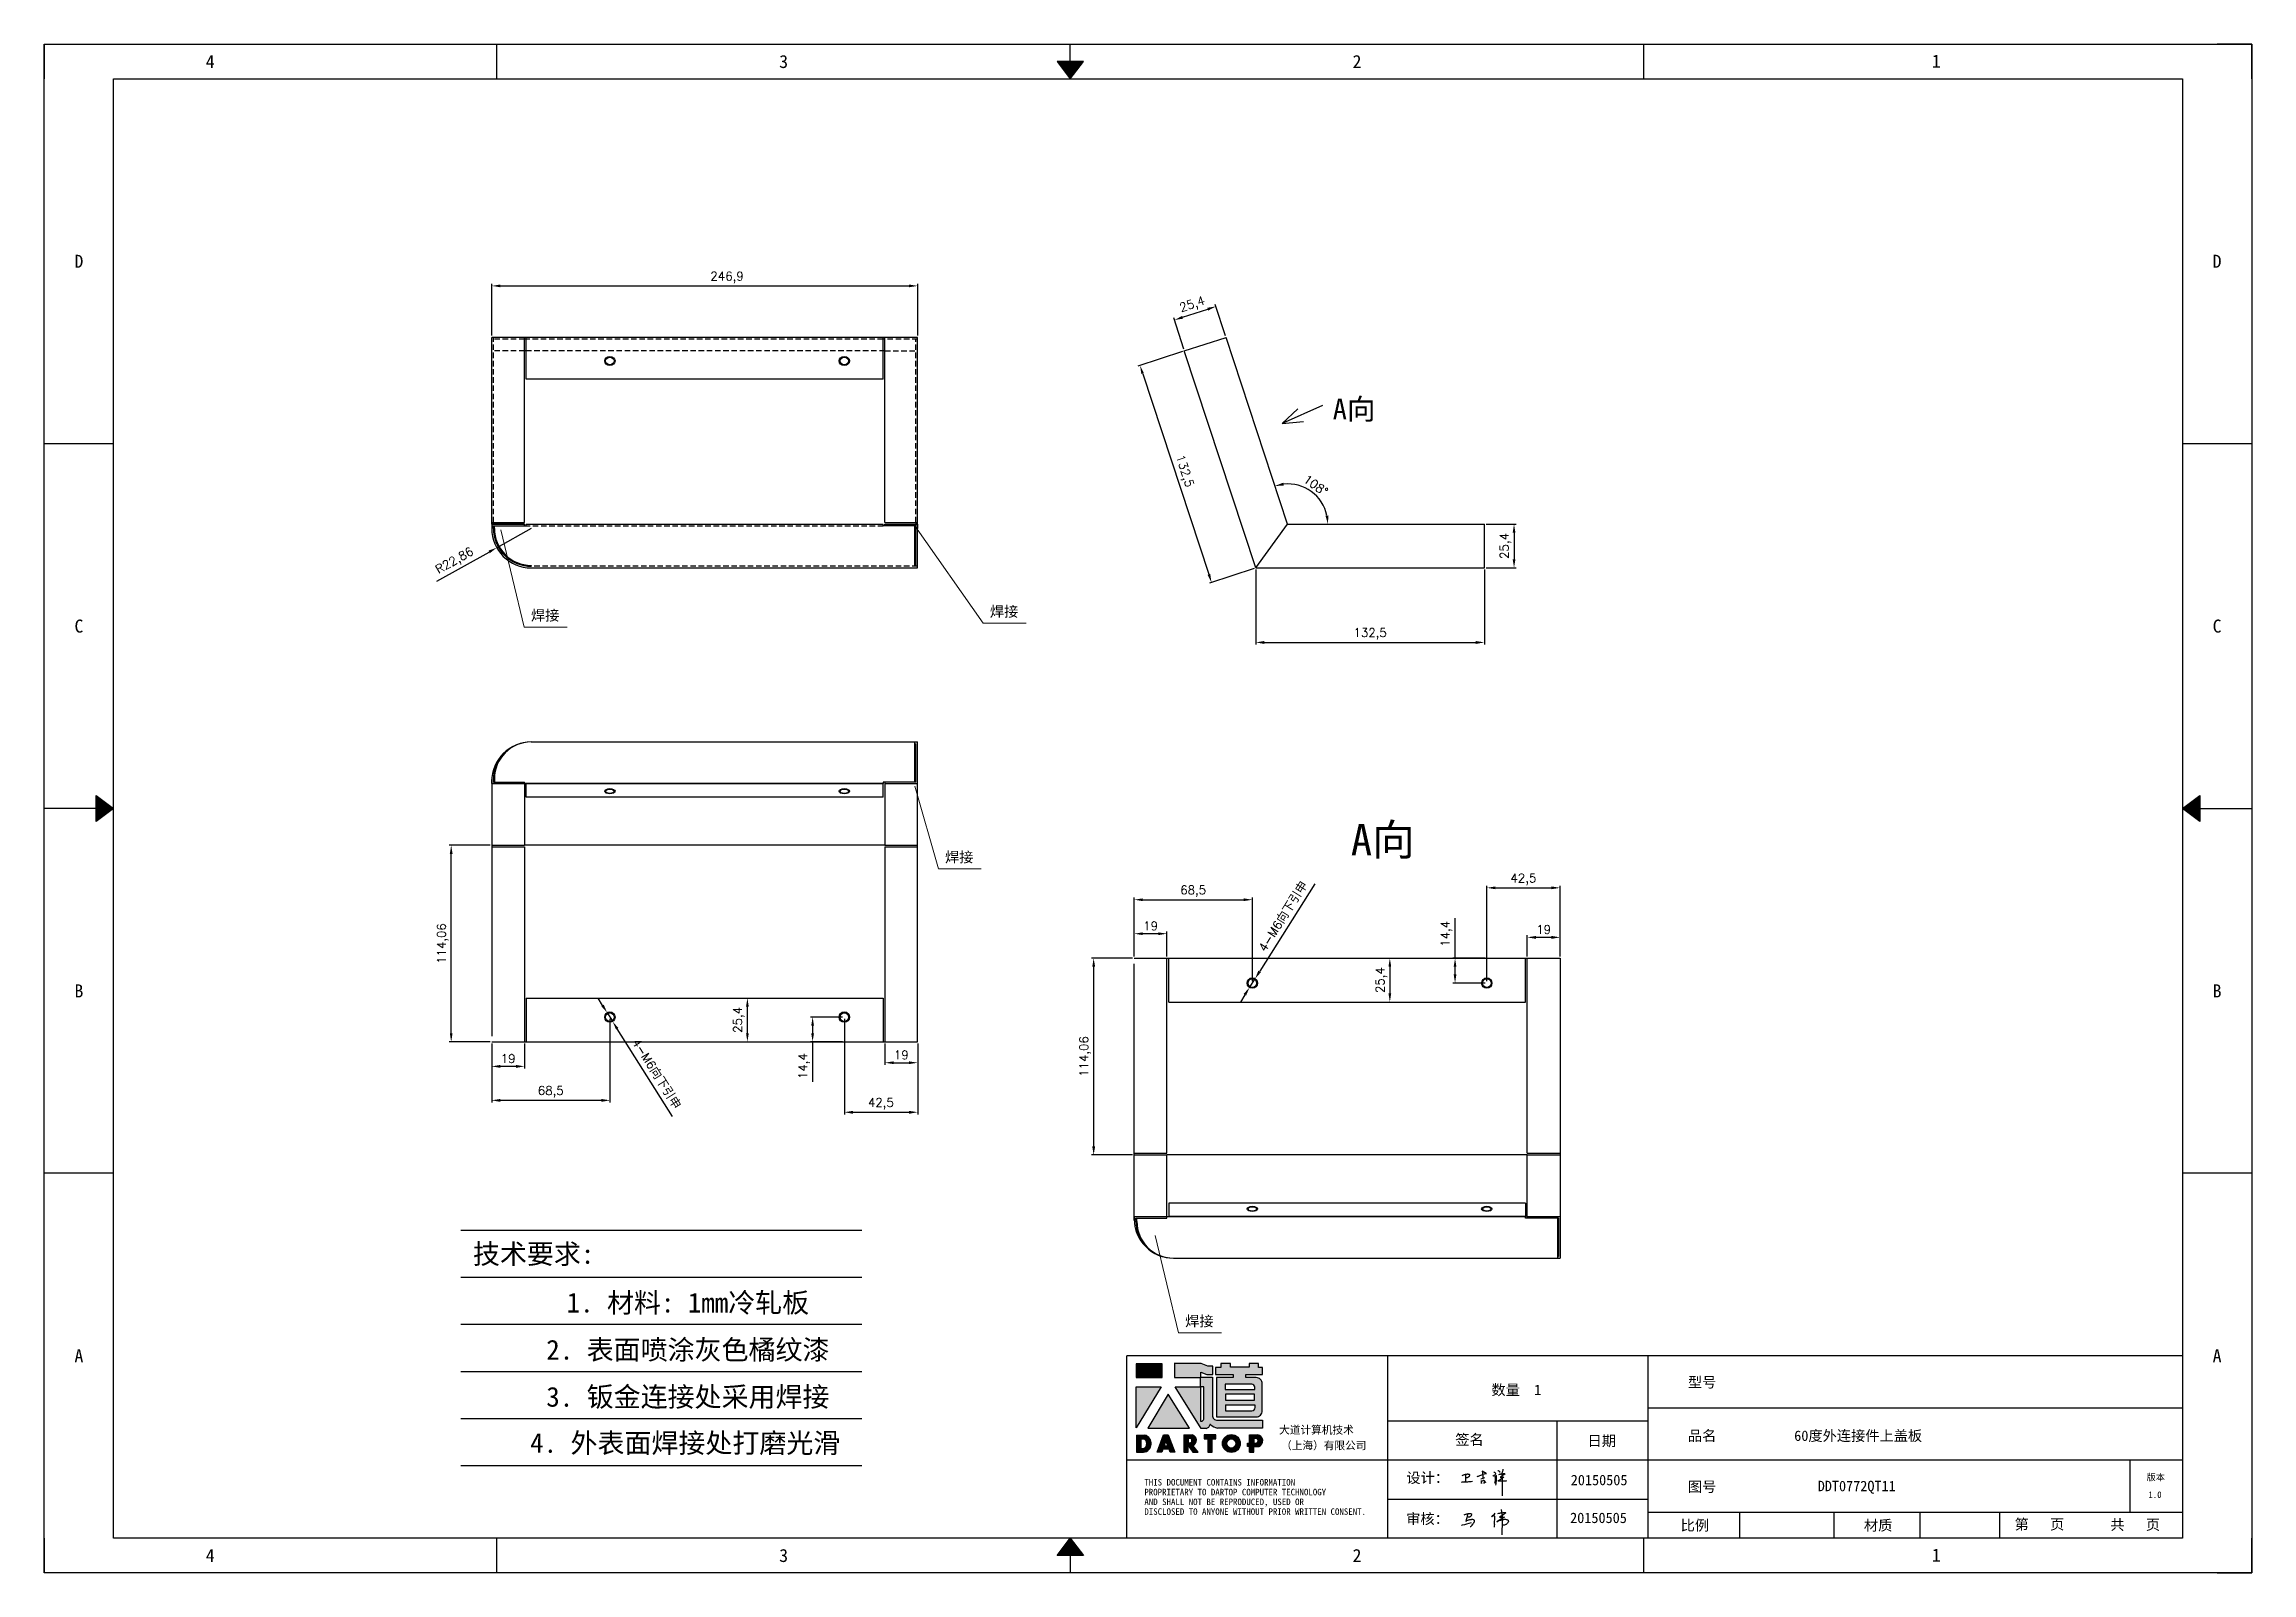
# Model space of a CAD drawing. Header units: millimetres. Extents: x -13830 to 10007, y -16942 to 55335.
# Drawn here: x -291 to 989, y 17546 to 18432 of the extents above; entities that cross this region are included whole.
import ezdxf
from ezdxf.enums import TextEntityAlignment as Align

# ---------------------------------------------------------------- set-up
doc = ezdxf.new("R2010")
doc.units = ezdxf.units.MM
doc.linetypes.add('DOT', pattern=[0.25, 0, -0.25])
doc.linetypes.add('HIDDEN2', pattern=[4.7625, 3.175, -1.5875])
for name, color, linetype in [('4', 7, 'Continuous'), ('hidden', 3, 'HIDDEN2'), ('print', 30, 'Continuous')]:
    doc.layers.add(name, color=color, linetype=linetype)
doc.layers.add('dim', color=2, linetype='Continuous', lineweight=9)
doc.styles.add('Dartop', font='')
doc.styles.add('HZ', font='')
doc.styles.add('hzHT', font='simhei.ttf')
doc.styles.get("Standard").update_dxf_attribs({"font": 'txt', "bigfont": 'gbcbig.shx'})
doc.styles.get('Dartop').set_extended_font_data('FangSong_GB2312')
doc.styles.get('HZ').set_extended_font_data('SimSun')
doc.dimstyles.new('small', dxfattribs={"dimtxt": 5, "dimasz": 5, "dimexe": 1.25, "dimexo": 1, "dimgap": 2, "dimtad": 1, "dimtxsty": 'Standard', "dimcen": 2.5, "dimadec": 0, "dimazin": 0, "dimtfac": 1, "dimtmove": 0, "dimatfit": 3, "dimfxl": 0, "dimarcsym": 0})

msp = doc.modelspace()

# ---------------------------------------------------------------- texts
at = {"color": 0}
for s, height, style, p in [('4', 7.554, 'Dartop', (-194.681, 18421.99)), ('3', 7.554, 'Dartop', (137.696, 18421.99)), ('2', 7.554, 'Dartop', (470.072, 18421.99)), ('1', 7.554, 'Dartop', (805.892, 18422.23)), ('D', 7.554, 'Dartop', (-270.805, 18306.162)), ('D', 7.554, 'Dartop', (968.637, 18306.162)), ('A向', 12.0864, 'hzHT', (468.352, 18220.501, -22.86)), ('C', 7.554, 'Dartop', (-270.805, 18094.65)), ('焊接', 6.0432, 'hzHT', (-0.537, 18100.881)), ('焊接', 6.0432, 'hzHT', (265.5, 18103.124, -22.86)), ('C', 7.554, 'Dartop', (968.637, 18094.65)), ('A向', 18.1296, 'hzHT', (485.023, 17970.813, -22.86)), ('焊接', 6.0432, 'hzHT', (239.5, 17960.7, -22.86)), ('B', 7.554, 'Dartop', (-270.805, 17883.137)), ('B', 7.554, 'Dartop', (968.637, 17883.137)), ('焊接', 6.0432, 'hzHT', (378.717, 17691.692)), ('A', 7.554, 'Dartop', (-270.805, 17671.625)), ('A', 7.554, 'Dartop', (968.637, 17671.625)), ('数量  1', 6.0432, 'hzHT', (562.426, 17651.816)), ('型号', 6.0432, 'hzHT', (670.132, 17656.253)), ('签名', 6.0432, 'hzHT', (535.28, 17623.016)), ('日期', 6.0432, 'hzHT', (611.961, 17622.272)), ('品名', 6.0432, 'hzHT', (670.132, 17625.23)), ('60度外连接件上盖板', 6.0432, 'hzHT', (760.593, 17625.23)), ('20150505', 6.0432, 'hzHT', (610.41, 17599.553)), ('图号', 6.0432, 'hzHT', (670.132, 17595.692)), ('DDT0772QT11', 6.04321, 'hzHT', (759.749, 17596.086)), ('版本', 3.777, 'hzHT', (933.094, 17601.166)), ('1.0', 3.777, 'Dartop', (932.64, 17591.072)), ('20150505', 6.0432, 'hzHT', (610.05, 17577.625)), ('比例', 6.0432, 'hzHT', (665.918, 17573.266)), ('材质', 6.0432, 'hzHT', (772.168, 17573.266)), ('第   页', 6.0432, 'hzHT', (865.652, 17573.892)), ('共   页', 6.0432, 'hzHT', (921.164, 17573.672)), ('4', 7.554, 'Dartop', (-194.681, 17555.797)), ('3', 7.554, 'Dartop', (137.696, 17555.797)), ('2', 7.554, 'Dartop', (470.072, 17555.797)), ('1', 7.554, 'Dartop', (805.892, 17556.037))]:
    msp.add_text(s, height=height, dxfattribs=dict(at, style=style)).set_placement(p, align=Align.MIDDLE_CENTER)
at = {"style": 'HZ'}
for s, p in [('技术要求:', (-7.226, 17730.647)), ('     1. 材料: 1mm冷轧板', (62.708, 17702.404)), ('     2. 表面喷涂灰色橘纹漆', (62.708, 17675.104)), ('     3. 钣金连接处采用焊接', (62.708, 17647.804)), ('     4. 外表面焊接处打磨光滑', (61.162, 17621.05))]:
    msp.add_text(s, height=11.466, dxfattribs=at).set_placement(p, align=Align.MIDDLE_CENTER)
at = {"color": 0, "style": 'hzHT'}
for s, height, p in [('THIS DOCUMENT CONTAINS INFORMATION', 3.777, (346.815, 17596.35)), ('设计：', 6.0432, (498.671, 17597.838)), ('AND SHALL NOT BE REPRODUCED, USED OR', 3.777, (346.815, 17585.019)), ('PROPRIETARY TO DARTOP COMPUTER TECHNOLOGY', 3.777, (346.815, 17590.684)), ('DISCLOSED TO ANYONE WITHOUT PRIOR WRITTEN CONSENT.', 3.777, (346.815, 17579.353)), ('审核：', 6.0432, (498.581, 17574.041))]:
    msp.add_text(s, height=height, dxfattribs=at).set_placement(p)
at = {"layer": '4', "color": 0, "style": 'hzHT'}
for s, p in [('大道计算机技术', (424.934, 17626.35)), ('（上海）有限公司', (426.074, 17617.316))]:
    msp.add_text(s, height=4.5324, dxfattribs=at).set_placement(p)

# ---------------------------------------------------------------- blocks, each defined once
blk = doc.blocks.new('*U5')
at = {"color": 254, "linetype": 'Continuous', "extrusion": (0, 0, -1)}
for points in [[(-17, 0.333), (-16.812, 0.25), (-17, 0.5)], [(-17, 0.333), (-17.188, 0.25), (-16.812, 0.25)], [(-17, 0.333), (-17, 0.5), (-17.188, 0.25)]]:
    blk.add_solid(points, dxfattribs=at)
blk = doc.blocks.new('*U4')
at = {"color": 254, "linetype": 'Continuous', "extrusion": (0, 0, -1)}
for points in [[(-33.167, 11), (-33, 11), (-33.25, 11.188)], [(-33.167, 11), (-33.25, 11.188), (-33.25, 10.812)], [(-33.167, 11), (-33.25, 10.812), (-33, 11)]]:
    blk.add_solid(points, dxfattribs=at)
blk = doc.blocks.new('*U6')
at = {"color": 254, "linetype": 'Continuous'}
for points in [[(17, 21.667), (17.188, 21.75), (16.812, 21.75)], [(17, 21.667), (16.812, 21.75), (17, 21.5)], [(17, 21.667), (17, 21.5), (17.188, 21.75)]]:
    blk.add_solid(points, dxfattribs=at)
blk = doc.blocks.new('*U3')
at = {"color": 254, "linetype": 'Continuous', "extrusion": (0, 0, -1)}
for points in [[(-0.833, 11), (-0.75, 10.812), (-0.75, 11.188)], [(-0.833, 11), (-0.75, 11.188), (-1, 11)], [(-0.833, 11), (-1, 11), (-0.75, 10.812)]]:
    blk.add_solid(points, dxfattribs=at)
blk = doc.blocks.new('dadao')
for p, q in [((48, 19.2), (44.9, 10.4)), ((44.9, 10.4), (51.2, 10.4)), ((51.2, 10.4), (48, 19.2))]:
    blk.add_line(p, q)
for points in [[(41.8, 121.6), (41.8, 143.7), (-0.4, 143.7), (-0.4, 121.6), (41.8, 121.6)], [(104.8, 122), (104.8, 130.3), (114.1, 126.3), (124.2, 126.3), (124.2, 139.6), (115.9, 139.6), (105.1, 143.9), (61.5, 143.9)], [(61.7, 144), (61.7, 121.3), (103.9, 121.3)], [(113.4, 38.7), (105.1, 38.7), (63, 106.5), (103.9, 106.5), (103.9, 120.9), (103.9, 121.3)], [(109.7, 53.6), (109.7, 106.2), (104.3, 106.2), (104.3, 50.4), (106.6, 50.4)], [(144.6, 94.4), (144.6, 84.8), (192, 84.8), (192, 94.1), (144.9, 94.1)], [(120.2, 45), (119.5, 45), (119.5, 44.6)], [(0, 28), (0, 0), (11.8, 0)], [(0.1, 28), (14, 28)], [(7.1, 21.8), (7.1, 6.1), (12, 6.1)], [(7.1, 21.8), (11.4, 21.8)], [(76.8, 28.2), (76.8, 0), (84.1, 0), (84.1, 11.1), (91.6, -0.1), (100.3, -0.1), (91.7, 11.1)], [(76.8, 28.2), (90.6, 28.2)], [(84, 22.7), (84, 15.3), (87.2, 15.3)], [(84, 22.7), (87.3, 22.7)], [(183.7, 0), (183.7, 9.6), (180.6, 9.6), (180.6, 14.9), (183.8, 14.9), (183.8, 28.1), (196.1, 28.1), (196.5, 28.1)], [(183.7, 0), (190.9, 0), (190.9, 9.6), (198.8, 9.6)], [(194.9, 22.3), (190.8, 22.3), (190.8, 15), (194.4, 15)]]:
    blk.add_lwpolyline(points)
blk.add_lwpolyline([(137.1, 144.2), (137.1, 137.9), (128.3, 137.9), (128.3, 126.5), (157.3, 126.5), (157.3, 121.5), (130.3, 121.5), (130.3, 57.5), (194.4, 57.5, 0.414214), (204.4, 67.5), (204.4, 111.3, 0.414214), (194.4, 121.3), (177.5, 121.3), (177.5, 126.3), (204.7, 126.3), (204.7, 137.7), (198.2, 137.7), (198.2, 143.9), (183.3, 143.9), (183.3, 138), (153, 138), (153, 144.2), (137.1, 144.2)], format="xyb", close=True)
for points in [[(104.8, 122), (123.4, 122), (123.4, 60, 0.414214), (131.4, 52), (204.8, 52), (204.8, 39.1), (131.7, 39.1)], [(144.3, 110.8), (144.3, 101.8), (192.3, 101.8), (192.3, 105.5, 0.414214), (187.3, 110.5), (144.3, 110.5)], [(144.6, 77), (144.6, 67.5), (187.6, 67.5, 0.414214), (192.6, 72.5), (192.6, 76.4), (144.6, 76.4)]]:
    blk.add_lwpolyline(points, format="xyb")
for points in [[(-0.3, 106.2), (40.4, 106.2), (-0.3, 39.7), (-0.3, 106.2)], [(51.7, 94.1), (18.4, 39.3), (86.2, 39.3)], [(43.8, 28.2), (51.8, 28.2), (62.6, -0.1), (55, -0.1), (53.2, 5), (42.9, 5), (41.1, 0), (33.6, 0)], [(110, 28.1), (110, 21.9), (116, 21.9), (116, -0.1), (123.2, -0.1), (123.2, 22), (129.2, 22), (129.2, 28.1), (110, 28.1)]]:
    blk.add_lwpolyline(points, close=True)
for radius in [14.5, 7.44]:
    blk.add_circle((154.2, 14.2), radius)
for centre, radius, start, end in [((99.2, 60.7), 12.6, 305.6399, 325.969), ((111.6, 46.7), 8.19, 282.9811, 347.6627), ((136, 61.7), 22.9, 226.7358, 259.3209), ((8.5, 13.9), 8.49, 294.2143, 69.7177), ((9.6, 14.2), 14.4, 278.6604, 72.3203), ((86.4, 19), 3.8, 282.527, 76.7196), ((88.6, 19.4), 8.95, 290.6073, 77.2124), ((193.7, 18.7), 3.8, 280.9891, 72.5513), ((195.7, 18.6), 9.51, 288.8959, 85.2442)]:
    blk.add_arc(centre, radius, start, end)
blk = doc.blocks.new('h')
for p, q in [((20768.1, -2360.9), (20773, -2359.1)), ((20769.5, -2366.9), (20769.8, -2370.6)), ((20769.8, -2370.6), (20770.9, -2378)), ((20770.9, -2378), (20771.5, -2370.6)), ((20772.4, -2369.3), (20774.9, -2367.8)), ((20773, -2359.1), (20784.1, -2355.2)), ((20773.3, -2331.8), (20775.3, -2338.7)), ((20789.1, -2340.9), (20773.5, -2331.9)), ((20775.3, -2338.7), (20775.6, -2351.2)), ((20775.6, -2351.2), (20775.5, -2357.3)), ((20782.2, -2369.2), (20780, -2377.1)), ((20780, -2377.1), (20788.3, -2371.3)), ((20780.1, -2366.4), (20780.8, -2366.4)), ((20781.9, -2367.4), (20782.2, -2369.2)), ((20845.7, -2343.5), (20848.4, -2353)), ((20848.9, -2370.3), (20847.9, -2424)), ((20848.4, -2353), (20848.9, -2370.3))]:
    blk.add_line(p, q)
for points in [[(20696.6, -2372.4, 0.002073), (20710.6, -2371.9, 0.016137), (20719.6, -2371.3, 0.008314), (20736.9, -2369.3)], [(20699.1, -2348.2, -0.029745), (20704.6, -2345.4, -0.046842), (20708.4, -2344.2, -0.00919), (20714.3, -2343, -0.018517), (20717.2, -2342.5, -0.037841), (20720.3, -2342.4, -0.039541), (20723.2, -2342.8, -0.149785), (20726, -2344.3, -0.204935), (20726.9, -2346.6, -0.074872), (20726.5, -2348.3, -0.061615), (20725.6, -2350.3, -0.034204), (20723.8, -2352.6, -0.045776), (20722.3, -2354.1, -0.054985), (20720.4, -2355.3, -0.036348), (20717.3, -2356.5, -0.067752), (20715.7, -2356.8, -0.043553), (20713.2, -2356.7)], [(20755, -2351.9, -0.024077), (20759.9, -2350.1, -0.013147), (20768.7, -2346.5, -0.00522), (20775.4, -2344.1, -0.018517), (20777.3, -2343.4, -0.008274), (20786.3, -2341, -0.039541), (20788.3, -2340.8, -0.079216), (20789.4, -2341, -0.204935)], [(20813.5, -2350.1, 0.007348), (20815.9, -2348.7, 0.008421), (20818, -2347.3, 0.009459), (20819.7, -2346.2, -0.016325), (20820.7, -2345.5, -0.173771), (20821.8, -2345.3, -0.085159), (20823.9, -2346, -0.125883), (20826, -2347.9, -0.160659), (20826.6, -2350.1, -0.010447), (20826.5, -2352.3, -0.008247), (20826.2, -2355.1, -0.002698), (20825.3, -2374, 0.001562), (20823.9, -2383.7, 0.016137)], [(20816.8, -2335, -0.053561), (20819.6, -2336.1, -0.075272), (20821.3, -2337.3, -0.005295), (20822.5, -2338.5, -0.009337), (20823.1, -2339.1, -0.026146), (20823.7, -2339.8, -0.016644), (20824.5, -2340.9)], [(20832.1, -2329.2, -0.053561), (20834.9, -2330.3, -0.075272), (20836.7, -2331.5, -0.005295), (20837.8, -2332.6, -0.009337), (20838.5, -2333.3, -0.026146), (20839, -2334, -0.016644), (20839.8, -2335.1)], [(20836, -2343.7, -0.02797), (20842.1, -2342.6, -0.048868), (20845.6, -2342.2, -0.00919), (20851.1, -2341.4, -0.018517), (20853.9, -2341.1, -0.037841), (20856.7, -2341.2, -0.039541), (20859.4, -2341.6, -0.018282), (20840.6, -2354.7, -0.000937)], [(20847.6, -2340.2, 0.021784), (20849.6, -2335.9, 0.028296), (20850.8, -2332.4, 0.008136), (20851.9, -2328.2, 0.028913), (20852.2, -2327, 0.08193), (20852.1, -2325.9, 0.075058), (20851.7, -2324.7, 0.275043)]]:
    blk.add_lwpolyline(points, format="xyb")
for points in [[(20711.3, -2343.5), (20711.3, -2343.5), (20711.5, -2355.8), (20710.7, -2368), (20710.6, -2371.9)], [(20821.5, -2350.6), (20822.4, -2359.2), (20822.2, -2364.9), (20821.7, -2369), (20821.3, -2376.3), (20823.6, -2368.5), (20827.2, -2366.3), (20829.5, -2366.3)], [(20840.6, -2354.7), (20850, -2354.7), (20855, -2354.3), (20845.9, -2361.1), (20840.5, -2364), (20833, -2367.5), (20863.2, -2367.4), (20865.9, -2367.3)]]:
    blk.add_lwpolyline(points)
for centre, radius, start, end in [((20773.7, -2371.2), 2.3, 121.9907, 163.60158), ((20787.5, -2406), 40.3, 100.61827, 108.24823), ((20780.8, -2367.6), 1.15, 9.4675, 90)]:
    blk.add_arc(centre, radius, start, end)
blk = doc.blocks.new('*D19')
at = {"layer": 'Defpoints', "color": 0}
for p in [(411.4, 18128.4, 22.9), (543.9, 18128.4, 22.9), (543.9, 18085.2)]:
    blk.add_point(p, dxfattribs=at)
at = {"layer": 'dim', "color": 0, "lineweight": -2}
for p, q in [((411.4, 18127.4), (411.4, 18083.9)), ((543.9, 18127.4), (543.9, 18083.9)), ((416.4, 18085.2), (538.9, 18085.2))]:
    blk.add_line(p, q, dxfattribs=at)
at = {"layer": 'dim', "color": 0}
for points in [[(416.4, 18086), (416.4, 18084.3), (411.4, 18085.2)], [(538.9, 18086), (538.9, 18084.3), (543.9, 18085.2)]]:
    blk.add_solid(points, dxfattribs=at)
at = {"layer": 'dim', "color": 0, "insert": (477.7, 18090.1), "char_height": 5, "attachment_point": 5}
blk.add_mtext('132,5', dxfattribs=at)
blk = doc.blocks.new('*D20')
at = {"layer": 'Defpoints', "color": 0}
for p in [(215.4, 18291.9), (-31.5, 18262.1), (215.4, 18262.1)]:
    blk.add_point(p, dxfattribs=at)
at = {"layer": 'dim', "color": 0, "lineweight": -2}
for p, q in [((-31.5, 18263.1), (-31.5, 18293.1)), ((-26.5, 18291.9), (210.4, 18291.9)), ((215.4, 18263.1), (215.4, 18293.1))]:
    blk.add_line(p, q, dxfattribs=at)
at = {"layer": 'dim', "color": 0}
for points in [[(-26.5, 18292.7), (-26.5, 18291.1), (-31.5, 18291.9)], [(210.4, 18292.7), (210.4, 18291.1), (215.4, 18291.9)]]:
    blk.add_solid(points, dxfattribs=at)
at = {"layer": 'dim', "color": 0, "insert": (104.9, 18296.8), "char_height": 5, "attachment_point": 5}
blk.add_mtext('246,9', dxfattribs=at)
blk = doc.blocks.new('*D21')
at = {"layer": 'Defpoints', "color": 0}
for p in [(370, 18254.2), (411.4, 18128.4), (385.7, 18119.9)]:
    blk.add_point(p, dxfattribs=at)
at = {"layer": 'dim', "color": 0, "lineweight": -2}
for p, q in [((369, 18253.9), (343.1, 18245.4)), ((345.9, 18241), (384.2, 18124.7)), ((410.5, 18128), (384.5, 18119.5))]:
    blk.add_line(p, q, dxfattribs=at)
at = {"layer": 'dim', "color": 0}
for points in [[(346.6, 18241.3), (345.1, 18240.7), (344.3, 18245.7)], [(385, 18124.9), (383.4, 18124.4), (385.7, 18119.9)]]:
    blk.add_solid(points, dxfattribs=at)
at = {"layer": 'dim', "color": 0, "insert": (369.7, 18184.4), "char_height": 5, "attachment_point": 5, "rotation": 288.2277}
blk.add_mtext('132,5', dxfattribs=at)
blk = doc.blocks.new('*D22')
at = {"layer": 'Defpoints', "color": 0}
for p in [(394.1, 18262.1), (448.7, 18167.5), (429.9, 18153.8), (429.9, 18153.7), (543.9, 18153.8)]:
    blk.add_point(p, dxfattribs=at)
at = {"layer": 'dim', "color": 0, "lineweight": -2}
blk.add_arc((429.9, 18153.8), 23.3, 12.3031, 95.9529, dxfattribs=at)
at = {"layer": 'dim', "color": 0}
for points in [[(427.6, 18176.1), (427.3, 18177.8), (422.5, 18175.9)], [(453.5, 18158.8), (451.8, 18158.6), (453.2, 18153.8)]]:
    blk.add_solid(points, dxfattribs=at)
at = {"layer": 'dim', "color": 0, "insert": (446.2, 18176.3), "char_height": 5, "attachment_point": 5, "rotation": 324.128}
blk.add_mtext('108°', dxfattribs=at)
blk = doc.blocks.new('*D23')
at = {"layer": 'Defpoints', "color": 0}
for p in [(543.9, 18153.8), (543.9, 18128.4), (561.1, 18128.4)]:
    blk.add_point(p, dxfattribs=at)
at = {"layer": 'dim', "color": 0, "lineweight": -2}
for p, q in [((544.9, 18153.8), (562.3, 18153.8)), ((561.1, 18148.8), (561.1, 18133.4)), ((544.9, 18128.4), (562.3, 18128.4))]:
    blk.add_line(p, q, dxfattribs=at)
at = {"layer": 'dim', "color": 0}
for points in [[(560.3, 18148.8), (561.9, 18148.8), (561.1, 18153.8)], [(560.3, 18133.4), (561.9, 18133.4), (561.1, 18128.4)]]:
    blk.add_solid(points, dxfattribs=at)
at = {"layer": 'dim', "color": 0, "insert": (556.2, 18141.1), "char_height": 5, "attachment_point": 5, "rotation": 90}
blk.add_mtext('25,4', dxfattribs=at)
blk = doc.blocks.new('*D24')
at = {"layer": 'Defpoints', "color": 0}
for p in [(91.9, 17879), (116.7, 17879), (91.9, 17853.6)]:
    blk.add_point(p, dxfattribs=at)
at = {"layer": 'dim', "color": 0, "lineweight": -2}
for p, q in [((92.9, 17879), (117.9, 17879)), ((116.7, 17858.6), (116.7, 17874)), ((92.9, 17853.6), (117.9, 17853.6))]:
    blk.add_line(p, q, dxfattribs=at)
at = {"layer": 'dim', "color": 0}
for points in [[(115.9, 17874), (117.5, 17874), (116.7, 17879)], [(115.9, 17858.6), (117.5, 17858.6), (116.7, 17853.6)]]:
    blk.add_solid(points, dxfattribs=at)
at = {"layer": 'dim', "color": 0, "insert": (111.8, 17866.3), "char_height": 5, "attachment_point": 5, "rotation": 90}
blk.add_mtext('25,4', dxfattribs=at)
blk = doc.blocks.new('*D25')
at = {"layer": 'Defpoints', "color": 0}
for p in [(196.4, 17853.6), (215.4, 17853.6), (215.4, 17841.5)]:
    blk.add_point(p, dxfattribs=at)
at = {"layer": 'dim', "color": 0, "lineweight": -2}
for p, q in [((196.4, 17852.6), (196.4, 17840.2)), ((215.4, 17852.6), (215.4, 17840.2)), ((201.4, 17841.5), (210.4, 17841.5))]:
    blk.add_line(p, q, dxfattribs=at)
at = {"layer": 'dim', "color": 0}
for points in [[(201.4, 17842.3), (201.4, 17840.7), (196.4, 17841.5)], [(210.4, 17842.3), (210.4, 17840.7), (215.4, 17841.5)]]:
    blk.add_solid(points, dxfattribs=at)
at = {"layer": 'dim', "color": 0, "insert": (205.9, 17846), "char_height": 5, "attachment_point": 5}
blk.add_mtext('19', dxfattribs=at)
blk = doc.blocks.new('*D26')
at = {"layer": 'Defpoints', "color": 0}
for p in [(-31.5, 17853.6), (-12.5, 17853.6), (-31.5, 17839.4)]:
    blk.add_point(p, dxfattribs=at)
at = {"layer": 'dim', "color": 0, "lineweight": -2}
for p, q in [((-31.5, 17852.6), (-31.5, 17838.1)), ((-12.5, 17852.6), (-12.5, 17838.1)), ((-17.5, 17839.4), (-26.5, 17839.4))]:
    blk.add_line(p, q, dxfattribs=at)
at = {"layer": 'dim', "color": 0}
for points in [[(-26.5, 17840.2), (-26.5, 17838.5), (-31.5, 17839.4)], [(-17.5, 17840.2), (-17.5, 17838.5), (-12.5, 17839.4)]]:
    blk.add_solid(points, dxfattribs=at)
at = {"layer": 'dim', "color": 0, "insert": (-22, 17843.9), "char_height": 5, "attachment_point": 5}
blk.add_mtext('19', dxfattribs=at)
blk = doc.blocks.new('*D27')
at = {"layer": 'Defpoints', "color": 0}
for p in [(388.3, 18280), (394.1, 18262.1), (370, 18254.2)]:
    blk.add_point(p, dxfattribs=at)
at = {"layer": 'dim', "color": 0, "lineweight": -2}
for p, q in [((368.9, 18273.7), (383.6, 18278.4)), ((393.8, 18263), (387.9, 18281.2)), ((369.7, 18255.2), (363.8, 18273.3))]:
    blk.add_line(p, q, dxfattribs=at)
at = {"layer": 'dim', "color": 0}
for points in [[(383.3, 18279.2), (383.8, 18277.6), (388.3, 18280)], [(368.7, 18274.5), (369.2, 18272.9), (364.2, 18272.1)]]:
    blk.add_solid(points, dxfattribs=at)
at = {"layer": 'dim', "color": 0, "insert": (374.7, 18280.7), "char_height": 5, "attachment_point": 5, "rotation": 18}
blk.add_mtext('25,4', dxfattribs=at)
blk = doc.blocks.new('*D28')
at = {"layer": 'Defpoints', "color": 0}
for p in [(35.4, 17870.5), (38.6, 17865.4)]:
    blk.add_point(p, dxfattribs=at)
at = {"layer": 'dim', "color": 0, "lineweight": -2}
for p, q in [((32.7, 17874.7), (30.1, 17879)), ((35.4, 17870.5), (38.6, 17865.4)), ((73.2, 17810.4), (41.2, 17861.2))]:
    blk.add_line(p, q, dxfattribs=at)
at = {"layer": 'dim', "color": 0}
for points in [[(33.4, 17875.2), (32, 17874.3), (35.4, 17870.5)], [(41.9, 17861.6), (40.5, 17860.8), (38.6, 17865.4)]]:
    blk.add_solid(points, dxfattribs=at)
at = {"layer": 'dim', "color": 0, "insert": (63.9, 17835), "char_height": 5, "attachment_point": 5, "rotation": 302.161}
blk.add_mtext('4-M6{\\fSimSun|b0|i0|c134|p2;向下引申}', dxfattribs=at)
blk = doc.blocks.new('*D29')
at = {"layer": 'Defpoints', "color": 0}
for p in [(37, 17868), (-31.5, 17853.6), (37, 17819.7)]:
    blk.add_point(p, dxfattribs=at)
at = {"layer": 'dim', "color": 0, "lineweight": -2}
for p, q in [((37, 17867), (37, 17818.4)), ((-31.5, 17852.6), (-31.5, 17818.4)), ((-26.5, 17819.7), (32, 17819.7))]:
    blk.add_line(p, q, dxfattribs=at)
at = {"layer": 'dim', "color": 0}
for points in [[(-26.5, 17820.5), (-26.5, 17818.8), (-31.5, 17819.7)], [(32, 17820.5), (32, 17818.8), (37, 17819.7)]]:
    blk.add_solid(points, dxfattribs=at)
at = {"layer": 'dim', "color": 0, "insert": (2.7, 17824.6), "char_height": 5, "attachment_point": 5}
blk.add_mtext('68,5', dxfattribs=at)
blk = doc.blocks.new('*D30')
at = {"layer": 'Defpoints', "color": 0}
for p in [(172.9, 17868), (215.4, 17853.6), (215.4, 17812.8)]:
    blk.add_point(p, dxfattribs=at)
at = {"layer": 'dim', "color": 0, "lineweight": -2}
for p, q in [((172.9, 17867), (172.9, 17811.5)), ((215.4, 17852.6), (215.4, 17811.5)), ((177.9, 17812.8), (210.4, 17812.8))]:
    blk.add_line(p, q, dxfattribs=at)
at = {"layer": 'dim', "color": 0}
for points in [[(177.9, 17813.6), (177.9, 17811.9), (172.9, 17812.8)], [(210.4, 17813.6), (210.4, 17811.9), (215.4, 17812.8)]]:
    blk.add_solid(points, dxfattribs=at)
at = {"layer": 'dim', "color": 0, "insert": (194.1, 17817.7), "char_height": 5, "attachment_point": 5}
blk.add_mtext('42,5', dxfattribs=at)
blk = doc.blocks.new('*D31')
at = {"layer": 'Defpoints', "color": 0}
for p in [(172.9, 17868), (154.5, 17853.6), (172.9, 17853.6)]:
    blk.add_point(p, dxfattribs=at)
at = {"layer": 'dim', "color": 0, "lineweight": -2}
for p, q in [((171.9, 17868), (153.2, 17868)), ((171.9, 17853.6), (153.2, 17853.6)), ((154.5, 17863), (154.5, 17858.6)), ((154.5, 17853.6), (154.5, 17830.4))]:
    blk.add_line(p, q, dxfattribs=at)
at = {"layer": 'dim', "color": 0}
for points in [[(153.7, 17863), (155.3, 17863), (154.5, 17868)], [(153.7, 17858.6), (155.3, 17858.6), (154.5, 17853.6)]]:
    blk.add_solid(points, dxfattribs=at)
at = {"layer": 'dim', "color": 0, "insert": (149.6, 17839.5), "char_height": 5, "attachment_point": 5, "rotation": 90}
blk.add_mtext('14,4', dxfattribs=at)
blk = doc.blocks.new('*D217')
at = {"layer": 'Defpoints', "color": 0}
for p in [(-55, 17967.6), (-31.5, 17967.6), (-31.5, 17853.6)]:
    blk.add_point(p, dxfattribs=at)
at = {"layer": 'dim', "color": 0, "lineweight": -2}
for p, q in [((-32.5, 17967.6), (-56.2, 17967.6)), ((-55, 17858.6), (-55, 17962.6)), ((-32.5, 17853.6), (-56.2, 17853.6))]:
    blk.add_line(p, q, dxfattribs=at)
at = {"layer": 'dim', "color": 0}
for points in [[(-55.8, 17962.6), (-54.2, 17962.6), (-55, 17967.6)], [(-55.8, 17858.6), (-54.2, 17858.6), (-55, 17853.6)]]:
    blk.add_solid(points, dxfattribs=at)
at = {"layer": 'dim', "color": 0, "insert": (-59.9, 17910.6), "char_height": 5, "attachment_point": 5, "rotation": 90}
blk.add_mtext('114,06', dxfattribs=at)
blk = doc.blocks.new('*D219')
at = {"layer": 'Defpoints', "color": 0}
for p in [(464.3, 17902.1), (464.3, 17876.7), (489.1, 17876.7)]:
    blk.add_point(p, dxfattribs=at)
at = {"layer": 'dim', "color": 0, "lineweight": -2}
for p, q in [((465.3, 17902.1), (490.4, 17902.1)), ((489.1, 17897.1), (489.1, 17881.7)), ((465.3, 17876.7), (490.4, 17876.7))]:
    blk.add_line(p, q, dxfattribs=at)
at = {"layer": 'dim', "color": 0}
for points in [[(488.3, 17897.1), (489.9, 17897.1), (489.1, 17902.1)], [(488.3, 17881.7), (489.9, 17881.7), (489.1, 17876.7)]]:
    blk.add_solid(points, dxfattribs=at)
at = {"layer": 'dim', "color": 0, "insert": (484.2, 17889.4), "char_height": 5, "attachment_point": 5, "rotation": 90}
blk.add_mtext('25,4', dxfattribs=at)
blk = doc.blocks.new('*D220')
at = {"layer": 'Defpoints', "color": 0}
for p in [(587.8, 17914.2), (568.8, 17902.1), (587.8, 17902.1)]:
    blk.add_point(p, dxfattribs=at)
at = {"layer": 'dim', "color": 0, "lineweight": -2}
for p, q in [((568.8, 17903.1), (568.8, 17915.4)), ((573.8, 17914.2), (582.8, 17914.2)), ((587.8, 17903.1), (587.8, 17915.4))]:
    blk.add_line(p, q, dxfattribs=at)
at = {"layer": 'dim', "color": 0}
for points in [[(573.8, 17915), (573.8, 17913.3), (568.8, 17914.2)], [(582.8, 17915), (582.8, 17913.3), (587.8, 17914.2)]]:
    blk.add_solid(points, dxfattribs=at)
at = {"layer": 'dim', "color": 0, "insert": (578.3, 17918.7), "char_height": 5, "attachment_point": 5}
blk.add_mtext('19', dxfattribs=at)
blk = doc.blocks.new('*D221')
at = {"layer": 'Defpoints', "color": 0}
for p in [(340.9, 17916.3), (340.9, 17902.1), (359.9, 17902.1)]:
    blk.add_point(p, dxfattribs=at)
at = {"layer": 'dim', "color": 0, "lineweight": -2}
for p, q in [((340.9, 17903.1), (340.9, 17917.5)), ((354.9, 17916.3), (345.9, 17916.3)), ((359.9, 17903.1), (359.9, 17917.5))]:
    blk.add_line(p, q, dxfattribs=at)
at = {"layer": 'dim', "color": 0}
for points in [[(345.9, 17917.1), (345.9, 17915.5), (340.9, 17916.3)], [(354.9, 17917.1), (354.9, 17915.5), (359.9, 17916.3)]]:
    blk.add_solid(points, dxfattribs=at)
at = {"layer": 'dim', "color": 0, "insert": (350.4, 17920.8), "char_height": 5, "attachment_point": 5}
blk.add_mtext('19', dxfattribs=at)
blk = doc.blocks.new('*D222')
at = {"layer": 'Defpoints', "color": 0}
for p in [(407.8, 17885.2), (411, 17890.2)]:
    blk.add_point(p, dxfattribs=at)
at = {"layer": 'dim', "color": 0, "lineweight": -2}
for p, q in [((445.6, 17945.2), (413.7, 17894.5)), ((405.1, 17880.9), (402.5, 17876.7)), ((407.8, 17885.2), (411, 17890.2))]:
    blk.add_line(p, q, dxfattribs=at)
at = {"layer": 'dim', "color": 0}
for points in [[(412.9, 17894.9), (414.4, 17894), (411, 17890.2)], [(404.4, 17881.4), (405.8, 17880.5), (407.8, 17885.2)]]:
    blk.add_solid(points, dxfattribs=at)
at = {"layer": 'dim', "color": 0, "insert": (427.4, 17926.3), "char_height": 5, "attachment_point": 5, "rotation": 57.839}
blk.add_mtext('4-M6{\\fSimSun|b0|i0|c134|p2;向下引申}', dxfattribs=at)
blk = doc.blocks.new('*D223')
at = {"layer": 'Defpoints', "color": 0}
for p in [(409.4, 17936), (340.9, 17902.1), (409.4, 17887.7)]:
    blk.add_point(p, dxfattribs=at)
at = {"layer": 'dim', "color": 0, "lineweight": -2}
for p, q in [((340.9, 17903.1), (340.9, 17937.2)), ((345.9, 17936), (404.4, 17936)), ((409.4, 17888.7), (409.4, 17937.2))]:
    blk.add_line(p, q, dxfattribs=at)
at = {"layer": 'dim', "color": 0}
for points in [[(345.9, 17936.8), (345.9, 17935.2), (340.9, 17936)], [(404.4, 17936.8), (404.4, 17935.2), (409.4, 17936)]]:
    blk.add_solid(points, dxfattribs=at)
at = {"layer": 'dim', "color": 0, "insert": (375.1, 17940.9), "char_height": 5, "attachment_point": 5}
blk.add_mtext('68,5', dxfattribs=at)
blk = doc.blocks.new('*D224')
at = {"layer": 'Defpoints', "color": 0}
for p in [(587.8, 17942.9), (587.8, 17902.1), (545.3, 17887.7)]:
    blk.add_point(p, dxfattribs=at)
at = {"layer": 'dim', "color": 0, "lineweight": -2}
for p, q in [((545.3, 17888.7), (545.3, 17944.1)), ((550.3, 17942.9), (582.8, 17942.9)), ((587.8, 17903.1), (587.8, 17944.1))]:
    blk.add_line(p, q, dxfattribs=at)
at = {"layer": 'dim', "color": 0}
for points in [[(550.3, 17943.7), (550.3, 17942.1), (545.3, 17942.9)], [(582.8, 17943.7), (582.8, 17942.1), (587.8, 17942.9)]]:
    blk.add_solid(points, dxfattribs=at)
at = {"layer": 'dim', "color": 0, "insert": (566.5, 17947.8), "char_height": 5, "attachment_point": 5}
blk.add_mtext('42,5', dxfattribs=at)
blk = doc.blocks.new('*D225')
at = {"layer": 'Defpoints', "color": 0}
for p in [(526.9, 17902.1), (545.3, 17902.1), (545.3, 17887.7)]:
    blk.add_point(p, dxfattribs=at)
at = {"layer": 'dim', "color": 0, "lineweight": -2}
for p, q in [((526.9, 17902.1), (526.9, 17925.3)), ((544.3, 17902.1), (525.6, 17902.1)), ((526.9, 17892.7), (526.9, 17897.1)), ((544.3, 17887.7), (525.6, 17887.7))]:
    blk.add_line(p, q, dxfattribs=at)
at = {"layer": 'dim', "color": 0}
for points in [[(526.1, 17897.1), (527.7, 17897.1), (526.9, 17902.1)], [(526.1, 17892.7), (527.7, 17892.7), (526.9, 17887.7)]]:
    blk.add_solid(points, dxfattribs=at)
at = {"layer": 'dim', "color": 0, "insert": (522, 17916.2), "char_height": 5, "attachment_point": 5, "rotation": 90}
blk.add_mtext('14,4', dxfattribs=at)
blk = doc.blocks.new('*D226')
at = {"layer": 'Defpoints', "color": 0}
for p in [(340.9, 17902.1), (317.4, 17788), (340.9, 17788)]:
    blk.add_point(p, dxfattribs=at)
at = {"layer": 'dim', "color": 0, "lineweight": -2}
for p, q in [((339.9, 17902.1), (316.2, 17902.1)), ((317.4, 17897.1), (317.4, 17793)), ((339.9, 17788), (316.2, 17788))]:
    blk.add_line(p, q, dxfattribs=at)
at = {"layer": 'dim', "color": 0}
for points in [[(316.6, 17897.1), (318.3, 17897.1), (317.4, 17902.1)], [(316.6, 17793), (318.3, 17793), (317.4, 17788)]]:
    blk.add_solid(points, dxfattribs=at)
at = {"layer": 'dim', "color": 0, "insert": (312.5, 17845.1), "char_height": 5, "attachment_point": 5, "rotation": 90}
blk.add_mtext('114,06', dxfattribs=at)
blk = doc.blocks.new('*D252')
at = {"layer": 'Defpoints', "color": 0}
for p in [(-8.7, 18151.2), (-28.6, 18140.1)]:
    blk.add_point(p, dxfattribs=at)
at = {"layer": 'dim', "color": 0, "lineweight": -2}
for p, q in [((-8.7, 18151.2), (-28.6, 18140.1)), ((-63.4, 18120.7), (-33, 18137.6))]:
    blk.add_line(p, q, dxfattribs=at)
at = {"layer": 'dim', "color": 0}
blk.add_solid([(-33.4, 18138.4), (-32.6, 18136.9), (-28.6, 18140.1)], dxfattribs=at)
at = {"layer": 'dim', "color": 0, "insert": (-52.8, 18132.2), "char_height": 5, "attachment_point": 5, "rotation": 29.1829}
blk.add_mtext('R22,86', dxfattribs=at)

# ---------------------------------------------------------------- dimensions: what is measured, and where the dimension line sits
at = {"layer": 'dim'}
dim = msp.add_linear_dim(base=(215.385, 18291.889), p1=(-31.515, 18262.056), p2=(215.385, 18262.056), dimstyle='small', override={"dimpost": '\\X'}, dxfattribs=at)
dim.commit()
dim.dimension.update_dxf_attribs({"geometry": '*D20', "text_midpoint": (104.935, 18291.889), "dimtype": 160})
for p2, distance, picture, middle in [((394.132, 18262.056), 18.844, '*D27', (374.712, 18280.729)), ((411.419, 18128.36), -27.04, '*D21', (369.684, 18184.363))]:
    dim = msp.add_aligned_dim(p1=(369.975, 18254.207), p2=p2, distance=distance, dimstyle='small', override={"dimpost": '\\X'}, dxfattribs=at)
    dim.commit()
    dim.dimension.update_dxf_attribs({"geometry": picture, "text_midpoint": middle})
dim = msp.add_angular_dim_2l(base=(448.71, 18167.501), line1=((429.861, 18153.743), (394.132, 18262.056)), line2=((429.856, 18153.76), (543.918, 18153.76)), dimstyle='small', override={"dimpost": '\\X'}, dxfattribs=at)
dim.commit()
dim.dimension.update_dxf_attribs({"geometry": '*D22', "text_midpoint": (446.163, 18176.311)})
dim = msp.add_radius_dim(center=(-8.655, 18151.22), mpoint=(-28.614, 18140.073), dimstyle='small', override={"dimpost": '\\X'}, dxfattribs=at)
dim.commit()
dim.dimension.update_dxf_attribs({"geometry": '*D252', "text_midpoint": (-52.765, 18132.216)})
for base, p1, p2, angle, picture, middle in [((561.084, 18128.36), (543.918, 18153.76), (543.918, 18128.36), 90, '*D23', (556.167, 18141.06)), ((-54.989, 17967.627), (-31.515, 17853.567), (-31.515, 17967.627), 90, '*D217', (-59.905, 17910.597)), ((526.897, 17902.096), (545.296, 17887.696), (545.296, 17902.096), 270, '*D225', (521.981, 17916.179)), ((317.422, 17788.036), (340.896, 17902.096), (340.896, 17788.036), 270, '*D226', (312.506, 17845.066)), ((489.11, 17876.696), (464.346, 17902.096), (464.346, 17876.696), 270, '*D219', (484.193, 17889.396)), ((116.699, 17878.967), (91.935, 17853.567), (91.935, 17878.967), 90, '*D24', (111.782, 17866.267)), ((154.486, 17853.567), (172.885, 17867.967), (172.885, 17853.567), 90, '*D31', (149.57, 17839.484))]:
    dim = msp.add_linear_dim(base=base, p1=p1, p2=p2, angle=angle, dimstyle='small', override={"dimpost": '\\X'}, dxfattribs=at)
    dim.commit()
    dim.dimension.update_dxf_attribs({"geometry": picture, "text_midpoint": middle})
for base, p1, p2, picture, middle in [((543.918, 18085.173, -22.86), (411.419, 18128.36), (543.918, 18128.36), '*D19', (477.669, 18090.09, -22.86)), ((409.396, 17935.994), (340.896, 17902.096), (409.396, 17887.696), '*D223', (375.146, 17940.911)), ((587.796, 17942.893), (545.296, 17887.696), (587.796, 17902.096), '*D224', (566.546, 17947.81)), ((340.896, 17916.294), (359.896, 17902.096), (340.896, 17902.096), '*D221', (350.396, 17920.794)), ((587.796, 17914.172), (568.796, 17902.096), (587.796, 17902.096), '*D220', (578.296, 17918.672)), ((36.985, 17819.669), (-31.515, 17853.567), (36.985, 17867.967), '*D29', (2.735, 17824.585)), ((215.385, 17812.77), (172.885, 17867.967), (215.385, 17853.567), '*D30', (194.135, 17817.687)), ((-31.515, 17839.369), (-12.515, 17853.567), (-31.515, 17853.567), '*D26', (-22.015, 17843.869)), ((215.385, 17841.491), (196.385, 17853.567), (215.385, 17853.567), '*D25', (205.885, 17845.991))]:
    dim = msp.add_linear_dim(base=base, p1=p1, p2=p2, dimstyle='small', override={"dimpost": '\\X'}, dxfattribs=at)
    dim.commit()
    dim.dimension.update_dxf_attribs({"geometry": picture, "text_midpoint": middle})
for p1, p2, picture, middle in [((407.799, 17885.156), (410.992, 17890.236), '*D222', (431.876, 17923.448)), ((35.388, 17870.507), (38.581, 17865.427), '*D28', (59.465, 17832.215))]:
    dim = msp.add_diameter_dim_2p(p1=p1, p2=p2, text='4-M6{\\fSimSun|b0|i0|c134|p2;向下引申}', dimstyle='small', override={"dimpost": '\\X'}, dxfattribs=at)
    dim.commit()
    dim.dimension.update_dxf_attribs({"geometry": picture, "text_midpoint": middle, "dimtype": 163})

# ---------------------------------------------------------------- hatches: boundary and pattern name
for points in [[(357.099, 17666.947), (342.032, 17666.947), (342.032, 17659.075), (357.099, 17659.075)], [(356.614, 17653.567), (342.072, 17653.567), (342.072, 17629.824)], [(360.645, 17649.258), (348.758, 17629.666), (372.963, 17629.666)], [(388.333, 17625.657), (381.454, 17625.657), (381.454, 17623.474), (383.6, 17623.474), (383.6, 17615.61), (386.17, 17615.61), (386.17, 17623.48), (388.333, 17623.48)]]:
    msp.add_hatch(color=0).paths.add_polyline_path(points)
h = msp.add_hatch(color=0)
h.paths.add_polyline_path([(379.616, 17662.163), (382.941, 17660.726), (386.537, 17660.726), (386.537, 17665.485), (383.571, 17665.485), (379.706, 17667.011), (364.219, 17667.011), (364.219, 17658.963), (379.287, 17658.963), (379.287, 17658.801), (379.287, 17653.657), (364.675, 17653.657), (379.705, 17629.469), (382.681, 17629.469, 0.27937482), (384.854, 17631.582), (384.854, 17631.693), (385.116, 17631.693, 0.14314537), (389.214, 17629.608), (415.331, 17629.608), (415.331, 17634.195), (389.102, 17634.195, -0.41421356), (386.246, 17637.052), (386.246, 17659.218), (379.616, 17659.218)])
h.paths.add_polyline_path([(379.439, 17653.554), (381.354, 17653.554), (381.354, 17634.781, -0.08893574), (380.245, 17633.639), (379.433, 17633.639)], flags=16)
h = msp.add_hatch(color=0)
h.paths.add_polyline_path([(415.286, 17664.818), (412.962, 17664.818), (412.962, 17667.029), (407.65, 17667.029), (407.65, 17664.929), (396.807, 17664.929), (396.807, 17667.139), (391.128, 17667.139), (391.128, 17664.888), (387.989, 17664.888), (387.989, 17660.813), (398.345, 17660.813), (398.345, 17659.01), (388.695, 17659.01), (388.695, 17636.191), (411.604, 17636.191, 0.41421356), (415.175, 17639.762), (415.175, 17655.389, 0.41421356), (411.604, 17658.96), (405.548, 17658.96), (405.548, 17660.729), (415.286, 17660.729)])
h.paths.add_polyline_path([(409.074, 17655.092, -0.41421356), (410.859, 17653.306), (410.859, 17651.997), (393.708, 17651.997), (393.708, 17655.092)], flags=16)
h.paths.add_polyline_path([(410.749, 17649.233), (410.749, 17645.917), (393.819, 17645.917), (393.819, 17649.233)], flags=16)
h.paths.add_polyline_path([(410.97, 17642.933), (410.97, 17641.513, -0.41421356), (409.184, 17639.728), (393.819, 17639.728), (393.819, 17642.933)], flags=16)
h = msp.add_hatch(color=0)
h.paths.add_polyline_path([(347.168, 17625.621), (342.179, 17625.621), (342.179, 17615.64), (346.381, 17615.64, 0.79301591)])
h.paths.add_polyline_path([(346.455, 17617.825), (344.71, 17617.825), (344.71, 17623.435), (346.262, 17623.435, -0.67136089)], flags=16)
h = msp.add_hatch(color=0)
h.paths.add_polyline_path([(360.683, 17625.703), (357.836, 17625.703), (354.174, 17615.629), (356.871, 17615.629), (357.506, 17617.414), (361.159, 17617.414), (361.807, 17615.607), (364.526, 17615.607)])
h.paths.add_polyline_path([(360.461, 17619.339), (358.197, 17619.339), (359.308, 17622.504)], flags=16)
h = msp.add_hatch(color=0)
h.paths.add_polyline_path([(374.522, 17625.696), (369.615, 17625.696), (369.615, 17615.623), (372.208, 17615.623), (372.208, 17619.617), (374.873, 17615.587), (378.006, 17615.587), (374.939, 17619.591, 0.74405494)])
h.paths.add_polyline_path([(372.184, 17621.107), (372.184, 17623.753), (373.343, 17623.753, -0.79680897), (373.326, 17621.107)], flags=16)
h = msp.add_hatch(color=0)
h.paths.add_polyline_path([(392.073, 17620.696, 1), (402.416, 17620.696, 1)])
h.paths.add_polyline_path([(399.901, 17620.696, -1), (394.588, 17620.696, -1)], flags=16)
h = msp.add_hatch(color=0)
h.paths.add_polyline_path([(412.337, 17625.672), (412.188, 17625.672), (407.814, 17625.672), (407.814, 17620.971), (406.653, 17620.971), (406.653, 17619.063), (407.795, 17619.063), (407.795, 17615.641), (410.349, 17615.641), (410.349, 17619.076), (413.155, 17619.076, 0.81230381)])
h.paths.add_polyline_path([(410.311, 17620.984), (410.311, 17623.614), (411.764, 17623.614, -0.77821343), (411.616, 17620.984)], flags=16)

# ---------------------------------------------------------------- linework, layer by layer
at = {"color": 0, "linetype": 'DOT'}
for p, q in [((-290.949, 18432.062), (968.637, 18432.062)), ((-290.949, 17565.869), (-290.949, 18411.918)), ((988.781, 18411.918), (988.781, 17565.869)), ((968.637, 17545.725), (-290.949, 17545.725))]:
    msp.add_line(p, q, dxfattribs=at)
at = {"color": 0}
for p, q in [((-290.949, 18432.062), (-290.949, 18411.918)), ((-28.492, 18411.918), (-28.492, 18432.062)), ((303.884, 18421.99), (303.884, 18432.062)), ((636.261, 18411.918), (636.261, 18432.062)), ((988.781, 18432.062), (968.637, 18432.062)), ((988.781, 18411.918), (988.781, 18432.062)), ((-250.661, 17565.869), (-250.661, 18411.918)), ((-250.661, 18411.918), (948.493, 18411.918)), ((948.493, 18411.918), (948.493, 17565.869)), ((-250.661, 18200.406), (-290.949, 18200.406)), ((988.781, 18200.406), (948.493, 18200.406)), ((-260.733, 17988.894), (-290.949, 17988.894)), ((958.565, 17988.894), (988.781, 17988.894)), ((-250.661, 17777.381), (-290.949, 17777.381)), ((988.781, 17777.381), (948.493, 17777.381)), ((948.493, 17671.625), (336.618, 17671.625)), ((336.618, 17565.869), (336.618, 17671.625)), ((487.698, 17671.625), (487.698, 17565.869)), ((638.779, 17565.869), (638.779, 17671.625)), ((638.779, 17641.409), (948.493, 17641.409)), ((487.698, 17633.855), (638.779, 17633.855)), ((585.9, 17633.855), (585.9, 17565.869)), ((336.618, 17611.193), (487.698, 17611.193)), ((487.698, 17611.193), (948.493, 17611.193)), ((918.277, 17580.977), (918.277, 17611.193)), ((487.698, 17588.531), (638.779, 17588.531)), ((638.779, 17580.977), (948.493, 17580.977)), ((691.932, 17565.869), (691.932, 17580.977)), ((746.711, 17565.869), (746.711, 17580.977)), ((796.509, 17565.869), (796.509, 17580.977)), ((842.737, 17565.869), (842.737, 17580.977)), ((-290.949, 17565.869), (-290.949, 17545.725)), ((948.493, 17565.869), (-250.661, 17565.869)), ((-28.492, 17545.725), (-28.492, 17565.869)), ((636.261, 17545.725), (636.261, 17565.869)), ((988.781, 17545.725), (988.781, 17565.869)), ((303.884, 17555.797), (303.884, 17545.725)), ((968.637, 17545.725), (988.781, 17545.725))]:
    msp.add_line(p, q, dxfattribs=at)
for p, q in [((215.385, 18262.056), (-31.515, 18262.056)), ((-31.515, 18153.76), (-31.515, 18262.056)), ((-12.515, 18154.76), (-12.515, 18262.056)), ((-11.515, 18237.899), (-11.515, 18262.056)), ((195.385, 18237.899), (195.385, 18262.056)), ((196.385, 18154.76), (196.385, 18262.056)), ((215.385, 18153.76), (215.385, 18262.056)), ((215.385, 18128.36), (215.385, 18262.056)), ((369.975, 18254.207), (394.132, 18262.056)), ((429.861, 18153.743), (394.132, 18262.056)), ((-11.515, 18261.056), (-12.515, 18261.056)), ((-11.515, 18254.207), (-12.515, 18254.207)), ((196.385, 18261.056), (195.385, 18261.056)), ((411.419, 18128.36), (369.975, 18254.207)), ((195.385, 18237.899), (-11.515, 18237.899)), ((450.031, 18222.546, -22.86), (426.743, 18212.177, -22.86)), ((426.743, 18212.177, -22.86), (435.784, 18220.672, -22.86)), ((426.743, 18212.177, -22.86), (439.106, 18213.212, -22.86)), ((-31.515, 18154.76), (-12.515, 18154.76)), ((-31.515, 18153.76), (-12.515, 18153.76)), ((-31.515, 18153.76), (-31.515, 18151.22)), ((-12.515, 18153.76), (-31.515, 18153.76)), ((-30.515, 18154.76), (-30.515, 18153.76)), ((-30.515, 18151.22), (-30.515, 18152.76)), ((-30.515, 18152.76), (-12.515, 18152.76)), ((-30.515, 18151.22), (-30.515, 18152.76)), ((-29.955, 18151.22), (-29.955, 18152.76)), ((-12.515, 18152.76), (-12.515, 18153.76)), ((-12.515, 18152.76), (-11.515, 18152.76)), ((-11.515, 18152.76), (-11.515, 18153.76)), ((-11.515, 18153.76), (195.385, 18153.76)), ((195.385, 18152.76), (195.385, 18153.76)), ((196.385, 18152.76), (195.385, 18152.76)), ((196.385, 18154.76), (215.385, 18154.76)), ((196.385, 18152.76), (196.385, 18153.76)), ((196.385, 18153.76), (215.385, 18153.76)), ((214.385, 18152.76), (196.385, 18152.76)), ((213.825, 18129.36), (213.825, 18152.76)), ((214.385, 18154.76), (214.385, 18153.76)), ((214.385, 18129.36), (214.385, 18153.76)), ((214.385, 18151.22), (214.385, 18152.76)), ((215.385, 18153.76), (215.385, 18151.22)), ((411.419, 18128.36), (429.874, 18153.76)), ((429.856, 18153.76), (543.918, 18153.76)), ((543.918, 18128.36), (543.918, 18153.76)), ((-8.655, 18129.86), (-8.655, 18129.36)), ((-8.655, 18128.36), (215.385, 18128.36)), ((411.419, 18128.36), (543.918, 18128.36)), ((-8.655, 18027.461), (215.385, 18027.461)), ((213.825, 18004.218), (213.825, 18027.461)), ((213.825, 18026.461), (214.385, 18026.461)), ((214.385, 18004.218), (214.385, 18026.461)), ((215.385, 17853.567), (215.385, 18027.461)), ((-29.955, 18006.161), (-29.955, 18004.218)), ((-30.515, 18005.601), (-30.515, 18004.218, 0.5)), ((-12.515, 18004.218), (-12.515, 17967.627)), ((195.385, 18003.352), (-11.515, 18003.352)), ((-11.515, 17995.503), (-11.515, 18003.352)), ((195.385, 17995.503), (-11.515, 17995.503)), ((195.385, 17995.503), (195.385, 18003.352)), ((196.385, 18003.352), (196.385, 17967.627)), ((215.385, 17853.567), (215.385, 18004.601)), ((-31.515, 17967.627), (-12.515, 17967.627)), ((196.385, 17967.627), (-12.515, 17967.627)), ((196.385, 17967.627), (215.385, 17967.627)), ((-31.515, 17966.627), (-12.515, 17966.627)), ((-12.515, 17966.627), (-12.515, 17853.567)), ((196.385, 17966.627), (196.385, 17853.567)), ((196.385, 17966.627), (215.385, 17966.627)), ((340.896, 17902.096), (587.796, 17902.096)), ((359.896, 17789.036), (359.896, 17902.096)), ((360.896, 17876.696), (360.896, 17902.096)), ((567.796, 17876.696), (567.796, 17902.096)), ((568.796, 17789.036), (568.796, 17902.096)), ((587.796, 17902.096), (587.796, 17751.062)), ((587.796, 17902.096), (587.796, 17728.202)), ((-11.515, 17878.967), (195.385, 17878.967)), ((-11.515, 17878.967), (-11.515, 17853.567)), ((195.385, 17878.967), (195.385, 17853.567)), ((360.896, 17876.696), (567.796, 17876.696)), ((-31.515, 17853.567), (215.385, 17853.567)), ((340.896, 17789.036), (359.896, 17789.036)), ((568.796, 17789.036), (587.796, 17789.036)), ((340.896, 17788.036), (359.896, 17788.036)), ((359.896, 17751.445), (359.896, 17788.036)), ((568.796, 17788.036), (359.896, 17788.036)), ((568.796, 17788.036), (587.796, 17788.036)), ((568.796, 17752.311), (568.796, 17788.036)), ((341.896, 17750.062), (341.896, 17751.445, 0.5)), ((342.456, 17749.502), (342.456, 17751.445)), ((567.796, 17760.16), (360.896, 17760.16)), ((360.896, 17760.16), (360.896, 17752.311)), ((567.796, 17752.311), (360.896, 17752.311)), ((567.796, 17760.16), (567.796, 17752.311)), ((586.236, 17751.445), (586.236, 17728.202)), ((586.796, 17751.445), (586.796, 17729.202)), ((363.756, 17728.202), (587.796, 17728.202)), ((586.236, 17729.202), (586.796, 17729.202)), ((552.581, 17576.202), (551.096, 17575.399)), ((553.649, 17576.773), (552.581, 17576.202)), ((552.642, 17577.974), (554.529, 17577.974)), ((555.536, 17578.066), (553.649, 17576.773)), ((553.717, 17582.454), (554.151, 17578.833)), ((554.221, 17576.16), (554.061, 17567.84)), ((554.151, 17578.833), (554.221, 17576.16)), ((554.529, 17577.974), (555.536, 17578.066))]:
    msp.add_line(p, q)
at = {"extrusion": (8.60943e-14, -0.309017, 0.951057)}
msp.add_line((-31.515, 18003.352), (-31.515, 18005.768, 0.785), dxfattribs=at)
at = {"extrusion": (7.02291e-14, 0.207912, 0.978148)}
msp.add_line((-31.515, 18005.504, -0.457), (-31.515, 17856.84, 31.142), dxfattribs=at)
at = {"extrusion": (0, -0.5, 0.866025)}
for p, q in [((-31.515, 18003.352), (195.385, 18003.352)), ((-30.515, 18004.218, 0.5), (-12.515, 18004.218, 0.5)), ((195.385, 18004.218, 0.5), (195.385, 18003.352)), ((196.385, 18004.218, 0.5), (195.385, 18004.218, 0.5)), ((214.385, 18004.218, 0.5), (196.385, 18004.218, 0.5)), ((196.385, 18004.218, 0.5), (196.385, 18003.352)), ((196.385, 18003.352), (215.385, 18003.352))]:
    msp.add_line(p, q, dxfattribs=at)
at = {"extrusion": (7.02291e-14, -0.207912, 0.978148)}
msp.add_line((340.896, 17750.159, -0.457), (340.896, 17898.823, 31.142), dxfattribs=at)
at = {"extrusion": (0, 0.5, 0.866025)}
for p, q in [((340.896, 17752.311), (567.796, 17752.311)), ((341.896, 17751.445, 0.5), (359.896, 17751.445, 0.5)), ((567.796, 17751.445, 0.5), (567.796, 17752.311)), ((568.796, 17751.445, 0.5), (567.796, 17751.445, 0.5)), ((568.796, 17752.311), (587.796, 17752.311)), ((568.796, 17751.445, 0.5), (568.796, 17752.311)), ((586.796, 17751.445, 0.5), (568.796, 17751.445, 0.5))]:
    msp.add_line(p, q, dxfattribs=at)
at = {"extrusion": (8.60943e-14, 0.309017, 0.951057)}
msp.add_line((340.896, 17752.311), (340.896, 17749.895, 0.785), dxfattribs=at)
at = {"color": 0}
for points in [[(303.884, 18411.918), (311.438, 18421.99), (296.33, 18421.99), (303.884, 18411.918)], [(-250.661, 17988.894), (-260.733, 17981.34), (-260.733, 17996.448), (-250.661, 17988.894)], [(948.493, 17988.894), (958.565, 17996.448), (958.565, 17981.34), (948.493, 17988.894)], [(303.884, 17565.869), (311.438, 17555.797), (296.33, 17555.797), (303.884, 17565.869)]]:
    msp.add_lwpolyline(points, close=True, dxfattribs=at)
for points in [[(532.23, 17579.28, -0.02974503), (533.093, 17579.713, -0.04684215), (533.678, 17579.901, -0.00919025), (534.591, 17580.086, -0.01851715), (535.048, 17580.152, -0.03784064), (535.52, 17580.167, -0.03954126), (535.969, 17580.111, -0.14978519), (536.407, 17579.872, -0.20493524), (536.541, 17579.525, -0.07487171), (536.49, 17579.251, -0.06161465), (536.341, 17578.948, -0.0342039), (536.071, 17578.592, -0.04577587), (535.829, 17578.361, -0.05498501), (535.536, 17578.177, -0.03634791), (535.052, 17577.984, -0.06775206), (534.809, 17577.942, -0.04355337), (534.428, 17577.962)], [(551.096, 17575.399, -0.02974503), (552.444, 17576.074, -0.04684215), (553.356, 17576.367, -0.00919025), (554.779, 17576.655, -0.01851715), (555.493, 17576.758, -0.03784064), (556.229, 17576.781, -0.03954126), (556.929, 17576.694, -0.14978519), (557.612, 17576.321, -0.20493524), (557.822, 17575.78, -0.07487171), (557.742, 17575.353, -0.06161465), (557.51, 17574.881, -0.0342039), (557.088, 17574.324, -0.04577587), (556.711, 17573.964, -0.05498501), (556.255, 17573.677, -0.03634791), (555.499, 17573.376, -0.06775206), (555.12, 17573.311, -0.04355337), (554.525, 17573.342)], [(551.715, 17580.201, -0.02797026), (552.936, 17580.427, -0.04886788), (553.643, 17580.502, -0.00919025), (554.755, 17580.667, -0.01851715), (555.311, 17580.718, -0.03784064), (555.882, 17580.706, -0.03954126), (556.419, 17580.61, -0.01828189), (552.642, 17577.974, -0.0009369)]]:
    msp.add_lwpolyline(points, format="xyb")
msp.add_lwpolyline([(534.134, 17579.998), (534.134, 17579.998), (533.845, 17578.228), (533.369, 17576.563), (533.059, 17575.542)])
at = {"extrusion": (0, -0.5, 0.866025)}
for centre, radius in [((36.985, 15803.544, -9124.181), 3), ((36.985, 15803.544, -9124.181), 2.5), ((172.885, 15803.544, -9124.181), 3), ((172.885, 15803.544, -9124.181), 2.5)]:
    msp.add_circle(centre, radius, dxfattribs=at)
at = {"extrusion": (3.3896e-13, -0.866025, 0.5)}
for centre, radius in [((36.985, 8999.451, -15587.507), 3), ((36.985, 8999.451, -15587.507), 2.5), ((172.885, 8999.451, -15587.507), 3), ((172.885, 8999.451, -15587.507), 2.5)]:
    msp.add_circle(centre, radius, dxfattribs=at)
for centre, radius in [((409.396, 17887.696), 3), ((545.296, 17887.696), 3), ((409.396, 17887.696), 2.5), ((545.296, 17887.696), 2.5), ((36.985, 17867.967), 3), ((36.985, 17867.967), 2.5), ((172.885, 17867.967), 3), ((172.885, 17867.967), 2.5)]:
    msp.add_circle(centre, radius)
at = {"extrusion": (3.3896e-13, 0.866025, 0.5)}
for centre, radius in [((-409.396, -8878.38, 15377.806), 3), ((-409.396, -8878.38, 15377.806), 2.5), ((-545.296, -8878.38, 15377.806), 3), ((-545.296, -8878.38, 15377.806), 2.5)]:
    msp.add_circle(centre, radius, dxfattribs=at)
for centre, radius, start, end in [((-8.655, 18151.22), 22.86, 180, 270), ((-8.655, 18151.22), 21.86, 180, 270.000775), ((-8.655, 18151.22), 21.86, 180, 270.000775), ((-8.655, 18151.16), 21.3, 179.838603, 270), ((-8.655, 18004.601), 22.86, 90, 180), ((-8.655, 18005.601), 21.86, 90, 180), ((-8.655, 18006.161), 21.3, 90, 180), ((363.756, 17751.062), 22.86, 180, 270), ((363.756, 17750.062), 21.86, 180, 270), ((363.756, 17749.502), 21.3, 180, 270), ((530.02, 17576.47), 3.193, 281.076982, 291.212632), ((459.819, 17861.421), 296.638, 283.91895, 284.971512), ((537.937, 17567.098), 9.752, 113.202449, 120.017497), ((535.649, 17572.437), 3.943, 102.47486, 113.202449), ((541.361, 17546.615), 30.39, 100.36867, 102.47486), ((535.013, 17574.975), 2.515, 283.816254, 294.030509), ((537.24, 17569.141), 7.49, 96.125337, 100.36867), ((535.55, 17573.731), 1.16, 294.836428, 309.901134), ((520.085, 17587.999), 22.192, 316.919563, 320.58866), ((536.841, 17572.86), 3.75, 87.457037, 96.125337), ((536.855, 17573.174), 3.435, 78.399567, 87.457037), ((532.661, 17577.218), 5.643, 324.094808, 331.378357), ((537.34, 17575.537), 1.022, 44.324655, 78.399567), ((537.04, 17575.004), 0.754, 319.573073, 337.48549), ((534.964, 17576.663), 3.388, 324.910666, 333.348429), ((536.612, 17576.048), 1.65, 326.76781, 340.871018), ((537.665, 17575.855), 0.567, 357.998393, 44.324655), ((537.111, 17575.875), 1.122, 340.871018, 357.998393), ((540.652, 17591.263), 14.915, 299.265464, 300.9495), ((574.443, 17466.239), 115.167, 102.46592, 103.2053), ((495.96, 17633.909), 76.257, 313.366132, 315.296084), ((790.443, 17537.441), 243.4, 171.410173, 171.768083), ((549.594, 17578.203), 0.488, 52.375745, 91.291159), ((120.698, 17592.037), 429.463, 357.565664, 358.057278), ((549.427, 17578.279), 0.559, 357.196828, 33.705179), ((536.849, 17579.102), 13.166, 352.912546, 354.802684), ((541.788, 17578.653), 8.207, 354.802684, 357.196828)]:
    msp.add_arc(centre, radius, start, end)
at = {"layer": 'Defpoints'}
for p, q in [((-49.453, 17744.425), (183.066, 17744.425)), ((-49.453, 17717.125), (183.066, 17717.125)), ((-49.453, 17717.125), (183.066, 17717.125)), ((-49.453, 17689.825), (183.066, 17689.825)), ((-49.453, 17662.525), (183.066, 17662.525)), ((-49.453, 17635.225), (183.066, 17635.225)), ((-49.453, 17607.925), (183.066, 17607.925))]:
    msp.add_line(p, q, dxfattribs=at)
at = {"layer": 'dim'}
for p, q in [((-26.213, 18150.517, 22.86), (-12.638, 18094.033)), ((213.825, 18152.76), (253.4, 18096.276, -22.86)), ((253.4, 18096.276, -22.86), (278.216, 18096.276, -22.86)), ((-12.638, 18094.033), (12.179, 18094.033)), ((213.825, 18001.898), (227.4, 17953.852, -22.86)), ((227.4, 17953.852, -22.86), (252.216, 17953.852, -22.86)), ((353.041, 17741.328, 22.86), (366.616, 17684.844)), ((366.616, 17684.844), (391.433, 17684.844))]:
    msp.add_line(p, q, dxfattribs=at)
at = {"layer": 'hidden'}
for p, q in [((-30.515, 18154.76), (-30.515, 18262.056)), ((-12.515, 18261.056), (-31.515, 18261.056)), ((-12.515, 18254.207), (-30.515, 18254.207)), ((195.385, 18261.056), (-11.515, 18261.056)), ((196.385, 18254.207), (-11.515, 18254.207)), ((215.385, 18261.056), (196.385, 18261.056)), ((196.385, 18254.207), (214.385, 18254.207)), ((214.385, 18154.76), (214.385, 18261.056)), ((-31.515, 18152.76), (195.385, 18152.76)), ((215.385, 18129.36), (-8.655, 18129.36))]:
    msp.add_line(p, q, dxfattribs=at)
at = {"layer": 'print'}
msp.add_lwpolyline([(-290.949, 18432.062), (988.781, 18432.062), (988.781, 17545.725), (-290.949, 17545.725)], close=True, dxfattribs=at)

# ---------------------------------------------------------------- block references
at = {"color": 0, "linetype": 'Continuous', "xscale": 40.28805309813855, "yscale": 40.28805309813855, "zscale": 40.28805309813855}
for name, p in [('*U6', (-381.013, 17545.725)), ('*U3', (-290.949, 17545.725)), ('*U4', (-381.013, 17545.725)), ('*U5', (-381.013, 17545.725))]:
    msp.add_blockref(name, p, dxfattribs=at)
at = {"color": 0}
for name, p, xscale, yscale, zscale in [('dadao', (342.179, 17615.64), 0.3570986524328962, 0.3570986524328962, 0.3570986524328962), ('h', (-2676.212, 17965.993), 0.1549482039698633, 0.1549482039698633, 0.1549482039698633)]:
    msp.add_blockref(name, p, dxfattribs=dict(at, xscale=xscale, yscale=yscale, zscale=zscale))

msp.set_redraw_order([(e.dxf.handle, doc.entitydb.next_handle()) for e in msp.query("TEXT MTEXT ATTDEF DIMENSION ARC_DIMENSION")])  # texts and dimensions are drawn at this point

doc.saveas('drawing.dxf')
